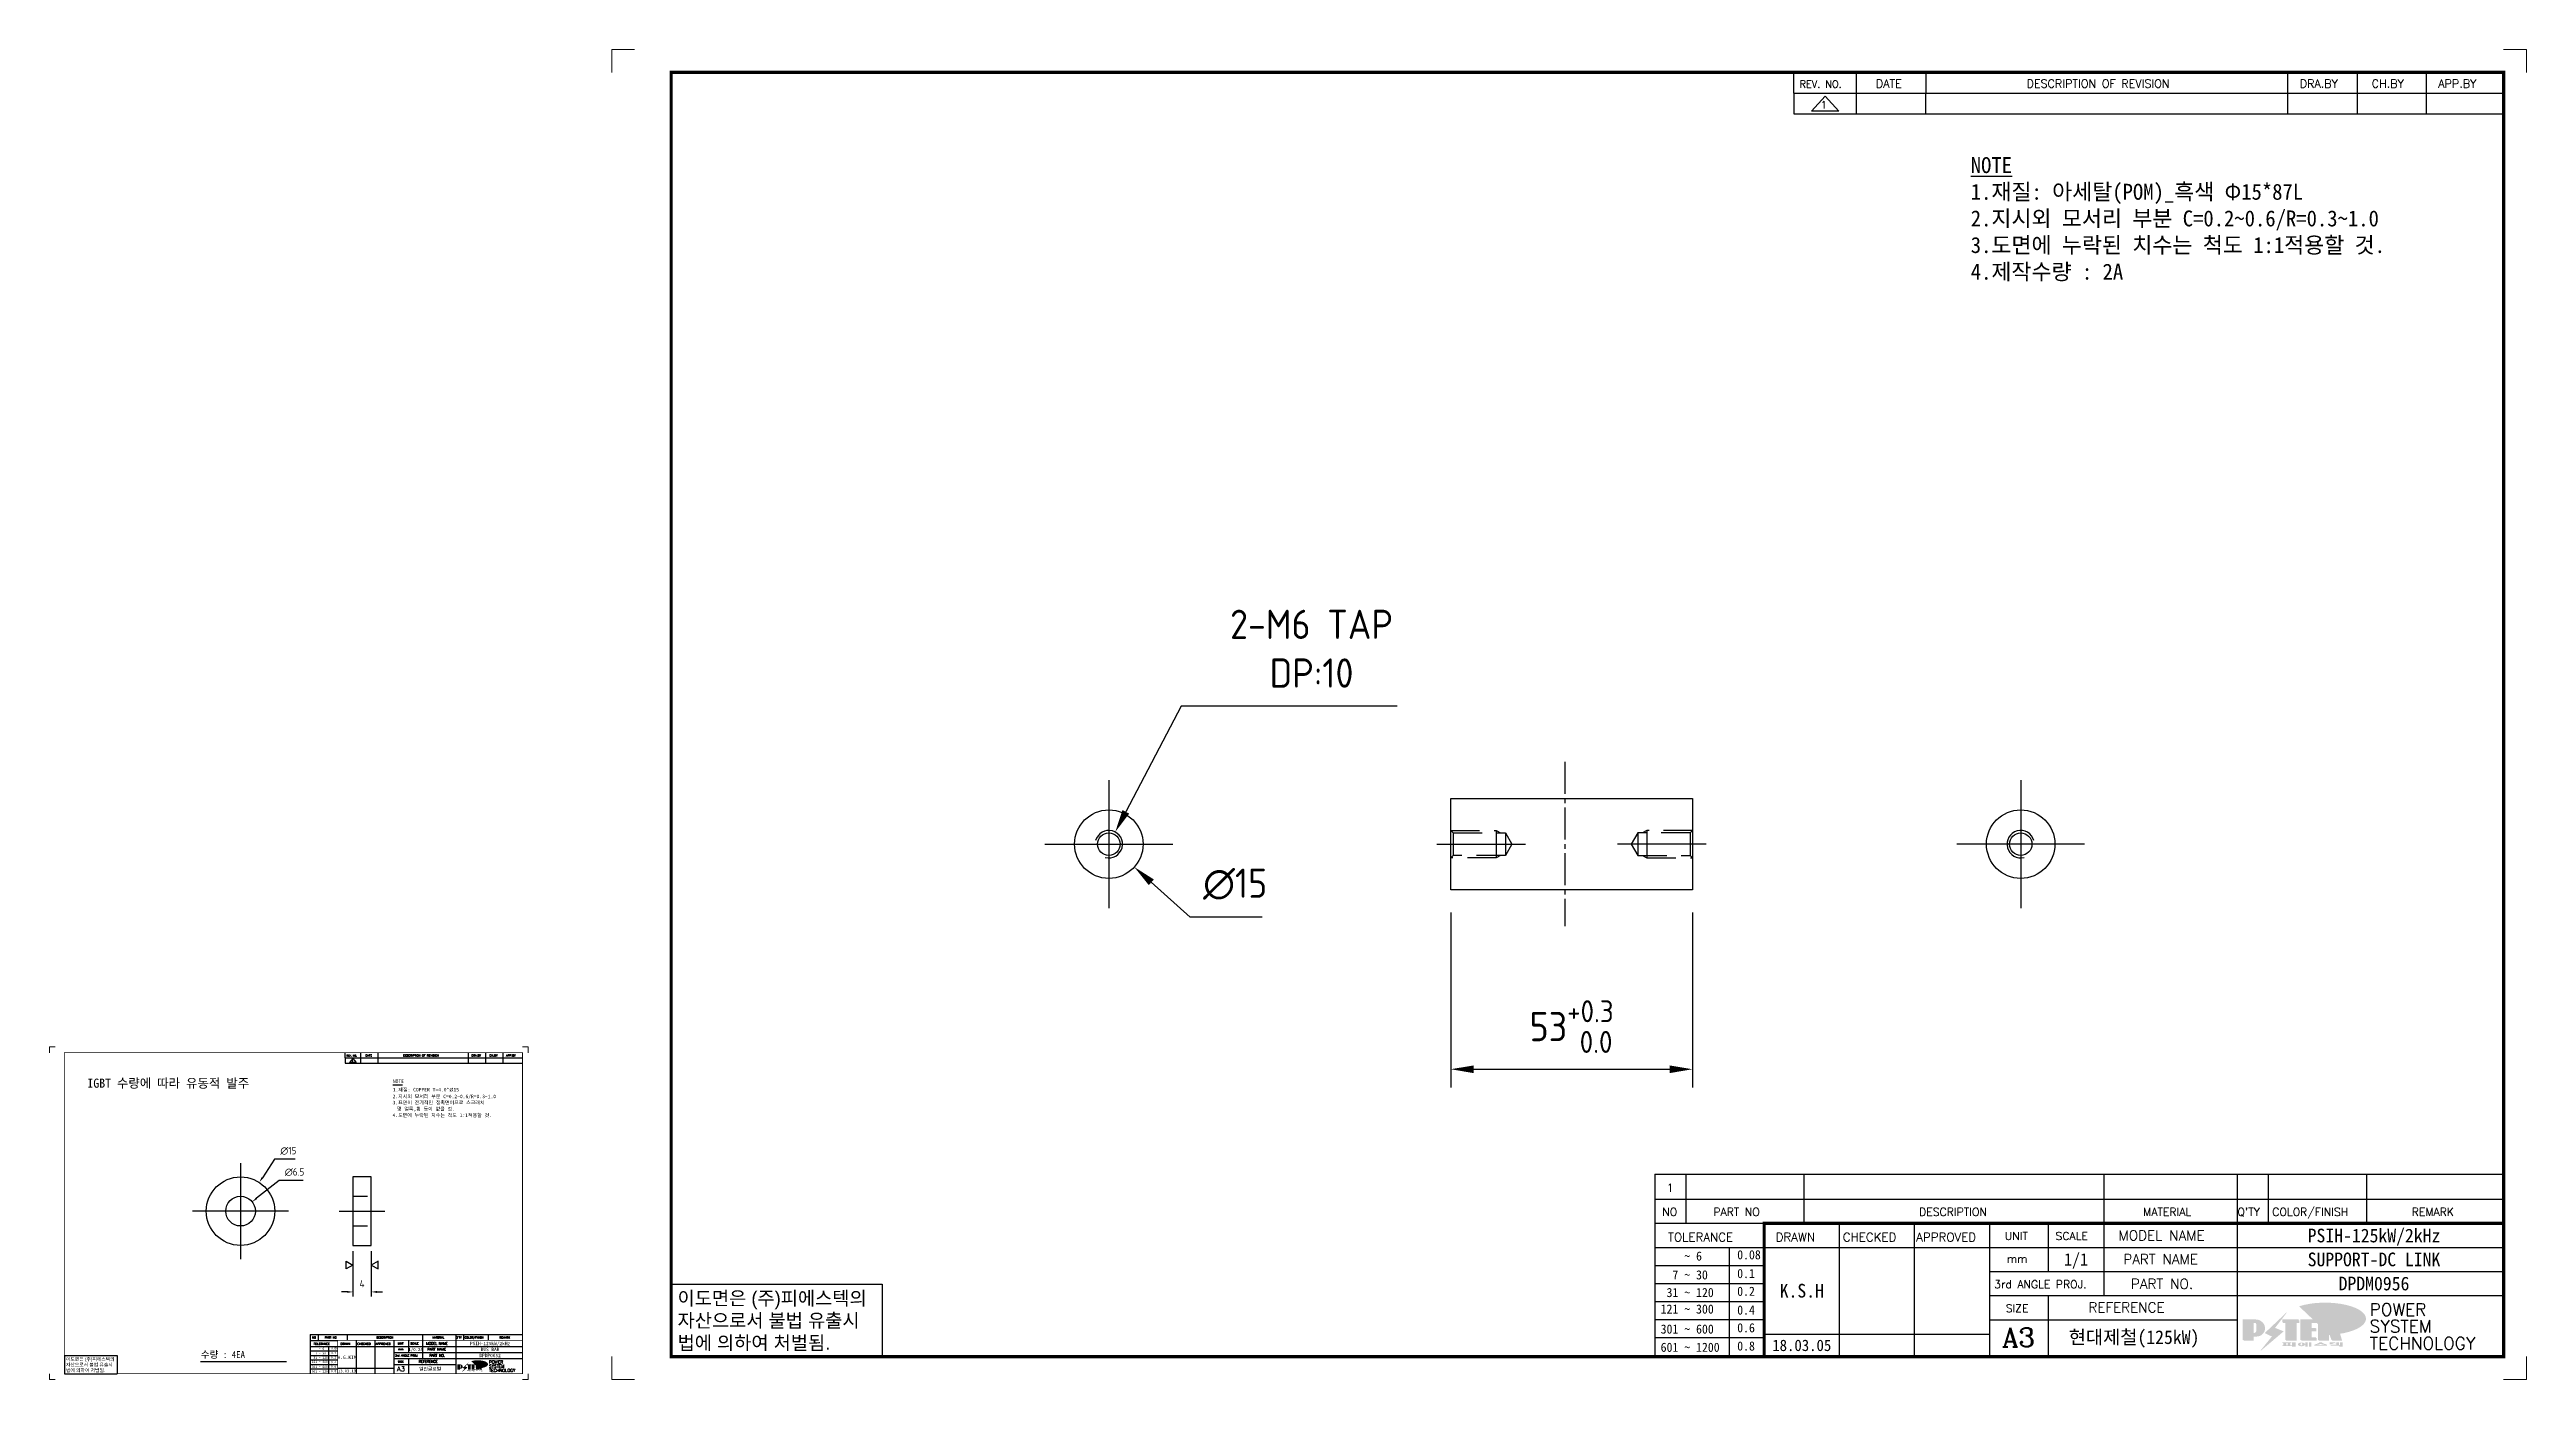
# Model space of a CAD drawing. Header units: millimetres. Extents: x 352 to 10586, y 0 to 3040.
# Drawn here: x 6335 to 6877, y 2121 to 2412 of the extents above; entities that cross this region are included whole.
import ezdxf
from ezdxf.enums import TextEntityAlignment as Align

# ---------------------------------------------------------------- set-up
doc = ezdxf.new("R2010")
doc.units = ezdxf.units.MM
for name, pattern in [('CENTER', [50.8, 31.75, -6.35, 6.35, -6.35]), ('CENTER1', [10, 7, -1, 1, -1]), ('HIDDEN', [9.525, 6.35, -3.175]), ('HIDDEN2', [4.7625, 3.175, -1.5875])]:
    doc.linetypes.add(name, pattern=pattern)
for name, color, linetype in [('CENTER', 1, 'CENTER'), ('FORMAT-1', 7, 'Continuous'), ('HIDDEN', 2, 'HIDDEN'), ('line', 3, 'Continuous'), ('THIN', 3, 'Continuous')]:
    doc.layers.add(name, color=color, linetype=linetype)
doc.styles.add('h1', font='')
doc.styles.add('HAN', font='')
doc.styles.add('RC', font='ROMANC.SHX')
doc.styles.add('ROMANT', font='romant')
doc.styles.add('RT', font='ROMANT.SHX', dxfattribs={"oblique": 15})
doc.styles.get("Standard").update_dxf_attribs({"font": 'ISOCP.SHX', "bigfont": 'WHGTXT.SHX'})
doc.styles.get('h1').set_extended_font_data('New Gulim')
doc.styles.get('HAN').set_extended_font_data('GulimChe')
doc.dimstyles.new('PS-0.5', dxfattribs={"dimscale": 0.5, "dimtxt": 3.2, "dimasz": 2.5, "dimexe": 2, "dimexo": 2.5, "dimgap": 2, "dimtad": 1, "dimtoh": 1, "dimrnd": 0.05, "dimzin": 12, "dimdsep": 46, "dimtxsty": 'Standard', "dimcen": 0, "dimclrt": 2, "dimazin": 3, "dimtfac": 1, "dimtofl": 0, "dimtmove": 0, "dimatfit": 3, "dimfxl": 0, "dimtolj": 1, "dimtzin": 0, "dimarcsym": 0})
doc.dimstyles.new('PS-2', dxfattribs={"dimscale": 2, "dimtxt": 3.2, "dimasz": 2.5, "dimexe": 2, "dimexo": 2.5, "dimgap": 2, "dimtad": 1, "dimtoh": 1, "dimrnd": 0.05, "dimzin": 12, "dimdsep": 46, "dimtxsty": 'Standard', "dimcen": 0, "dimclrt": 2, "dimazin": 3, "dimtfac": 1, "dimtofl": 0, "dimtmove": 0, "dimatfit": 3, "dimfxl": 0, "dimtolj": 1, "dimtzin": 0, "dimarcsym": 0})

msp = doc.modelspace()

# ---------------------------------------------------------------- texts
at = {"color": 1, "style": 'HAN'}
msp.add_text('IGBT 수량에 따라 유동적 발주', height=2, dxfattribs=at).set_placement((6343.032, 2184.59, 0.001))
at = {"color": 2, "style": 'HAN'}
for s, height, p in [('3.표면이 전기적인 접촉면이므로 스크래치', 0.77963, (6409.9, 2180.961, 0.001)), ('2.지시외 모서리 부분 C=0.2~0.6/R=0.3~1.0', 0.77963, (6409.9, 2182.296, 0.001)), ('NOTE', 0.7796, (6409.948, 2185.626, 0.001)), ('1.재질: COPPER T=4.0*Ø15', 0.77963, (6409.948, 2183.778, 0.001)), ('4.도면에 누락된 치수는 척도 1:1적용할 것.', 0.77963, (6409.886, 2178.182, 0.001)), ('및 얼룩,휨 등이 없을 것.', 0.77963, (6410.845, 2179.575, 0.001)), ('수량 : 4EA', 1.5, (6367.876, 2125.391, 0.001))]:
    msp.add_text(s, height=height, dxfattribs=at).set_placement(p)
at = {"color": 2, "insert": (6755.674, 2388.428, 0.001), "char_height": 3.5, "attachment_point": 1, "style": 'HAN'}
msp.add_mtext_dynamic_manual_height_columns('{\\LNOTE\\P}1.재질: 아세탈(POM)_흑색 Φ15*87L\\P2.지시외 모서리 부분 C=0.2~0.6/R=0.3~1.0\\P3.도면에 누락된 치수는 척도 1:1적용할 것.\\P{\\C1;4.제작수량 : 2A}', width=1067.17541, gutter_width=769.295, heights=[0], dxfattribs=at)

# ---------------------------------------------------------------- blocks, each defined once
blk = doc.blocks.new('re3')
at = {"color": 180}
for p, q in [((0, 0), (0, -4.55)), ((0, -4.55), (155.53, -4.55)), ((6.87, -0.64), (3.86, -3.91)), ((9.88, -3.91), (3.86, -3.91)), ((6.87, -0.64), (9.88, -3.91)), ((13.74, -4.55), (13.74, 0)), ((28.97, -4.55), (28.97, 0)), ((108.25, -4.55), (108.25, 0)), ((123.49, -4.55), (123.49, 0)), ((138.64, -4.55), (138.64, 0))]:
    blk.add_line(p, q, dxfattribs=at)
at = {"color": 2, "style": 'RC', "oblique": 15}
blk.add_attdef('REV.NO', text='', height=1.56, dxfattribs=at).set_placement((6.59, -2.56), align=Align.MIDDLE_CENTER)
blk.add_attdef('-1', text='', height=1.56, dxfattribs=at).set_placement((9.37, -1.66), align=Align.MIDDLE_LEFT)
at = {"color": 2, "style": 'HAN'}
for tag, p in [('REV.-DATE', (21.36, -2.28)), ('DRA.BY', (115.87, -2.28)), ('CH.BY', (131.07, -2.28)), ('APP.BY', (147.09, -2.28))]:
    blk.add_attdef(tag, text='', height=2.5, dxfattribs=at).set_placement(p, align=Align.MIDDLE_CENTER)
blk.add_attdef('DESCRIPTION-OF-REVISION', text='', height=2.5, dxfattribs=at).set_placement((31.61, -2.28), align=Align.MIDDLE_LEFT)
blk = doc.blocks.new('t3')
for p, q in [((0, 15.88), (46.25, 15.88)), ((0, 15.88), (0, 0)), ((46.25, 15.88), (46.25, 0)), ((0, 0), (46.25, 0))]:
    blk.add_line(p, q)
at = {"color": 1, "style": 'h1'}
for s, p in [('이도면은 (주)피에스텍의', (1.4, 11.29)), ('자산으로서 불법 유출시', (1.4, 6.41)), ('법에 의하여 처벌됨.', (1.4, 1.52))]:
    blk.add_text(s, height=3, dxfattribs=at).set_placement(p)
blk = doc.blocks.new('new LOGO')
at = {"layer": 'line'}
h = blk.add_hatch(color=250, dxfattribs=at)
h.paths.add_polyline_path([(44, 69), (47, 69, -0.129793), (52, 68, 0.221832), (44, 72), (41, 72), (41, 28), (44, 28, 0.02048), (44, 28)], flags=17)
h.paths.add_polyline_path([(44, 14), (57, 14, 0.72362), (77, 74, -0.679777), (54, 16), (41, 16), (41, 0), (3, 0), (3, -3), (44, -3)])
h.paths.add_polyline_path([(118, 14), (71, -44), (77, -40), (121, 16), (92, 29), (173, 106), (177, 111), (89, 28)])
h.paths.add_polyline_path([(163, 72), (163, 69), (172, 69), (172, 72)], flags=17)
h.paths.add_polyline_path([(218, 69), (230, 69), (230, 80), (227, 80), (227, 72), (215, 72), (215, 0), (175, 0), (175, -3), (218, -3)])
h.paths.add_polyline_path([(298, 47), (295, 47), (295, 37), (276, 37), (276, 11), (279, 11), (279, 35), (298, 35)])
h.paths.add_polyline_path([(300, 8), (297, 8), (297, 0), (237, 0), (237, -3), (300, -3)])
h.paths.add_polyline_path([(298, 80), (295, 80), (295, 72), (276, 72), (276, 49), (279, 49), (279, 69), (298, 69)])
h.paths.add_polyline_path([(350, 80), (347, 80), (347, 62), (350, 64)])
h.paths.add_polyline_path([(350, 27), (347, 35), (347, 0), (308, 0), (308, -3), (350, -3)])
h.paths.add_polyline_path([(403, 80), (397, 80), (380, 67), (400, 0), (362, 0), (363, -3), (403, -3), (383, 64)])
blk.add_hatch(color=5, dxfattribs=at).paths.add_polyline_path([(166, 35), (131, 49), (180, 113), (92, 29), (121, 16), (74, -43)])
h = blk.add_hatch(color=253, dxfattribs=at)
edge = h.paths.add_edge_path()
edge.add_ellipse((334, 86), major_axis=(-166, 0), ratio=0.39426, start_angle=111.5127, end_angle=334.469)
edge.add_ellipse((314, 81), major_axis=(-154, 0), ratio=0.40699, start_angle=121.3066, end_angle=327.7437, ccw=False)
edge.add_line((394, 28), (395, 26))
h = blk.add_hatch(color=1, dxfattribs=at)
h.paths.add_polyline_path([(41, 16), (54, 16, 1), (54, 83), (0, 83), (0, 0), (41, 0)])
h.paths.add_polyline_path([(41, 28), (41, 72), (44, 72, -0.414214), (55, 61), (55, 39, -0.414214), (44, 28)], flags=16)
h.paths.add_polyline_path([(215, 72), (227, 72), (227, 83), (160, 83), (160, 72), (172, 72), (172, 0), (215, 0)])
h.paths.add_polyline_path([(276, 37), (295, 37), (295, 49), (276, 49), (276, 72), (295, 72), (295, 83), (234, 83), (234, 0), (297, 0), (297, 11), (276, 11)])
h.paths.add_polyline_path([(347, 35), (360, 0), (400, 0), (380, 67), (400, 83), (381, 83), (347, 62), (347, 83), (305, 83), (305, 0), (347, 0)])
h = blk.add_hatch(color=250, dxfattribs=at)
edge = h.paths.add_edge_path()
edge.add_ellipse((238, -18), major_axis=(-14.3, 0), ratio=0.526336, start_angle=192.2456, end_angle=269.0748)
edge.add_line((238, -10), (238, -10))
edge.add_ellipse((238, -18), major_axis=(-14.3, 0), ratio=0.526336, start_angle=270.9252, end_angle=449.0748)
edge.add_line((238, -25), (238, -25))
edge.add_ellipse((238, -18), major_axis=(-14.3, 0), ratio=0.526336, start_angle=450.9252, end_angle=527.7544)
edge.add_line((252, -19), (254, -19))
edge.add_line((254, -19), (254, -27))
edge.add_line((254, -27), (263, -27))
edge.add_line((263, -27), (263, -10))
edge.add_line((263, -10), (254, -10))
edge.add_line((254, -10), (254, -16))
edge.add_line((254, -16), (252, -16))
h.paths.add_polyline_path([(241, -16), (241, -19, -1), (234, -19), (234, -16, -1)], flags=16)
h.paths.add_polyline_path([(278, -10), (268, -10), (268, -27), (278, -27)])
h.paths.add_polyline_path([(310, -10), (310, -11, -0.157169), (289, -18), (294, -20, 0.128407), (316, -16, 0.128407), (339, -20), (343, -18, -0.157169), (322, -11), (322, -10)])
h.paths.add_polyline_path([(342, -25), (342, -22), (290, -22), (290, -25)])
h.paths.add_polyline_path([(352, -10), (352, -16, 0.414214), (354, -18), (379, -18), (379, -20), (390, -20), (390, -10), (379, -10), (379, -14), (375, -14), (375, -15), (379, -15), (379, -16), (365, -16), (365, -15), (371, -15), (371, -14), (365, -14), (365, -13), (375, -13), (375, -10)])
h.paths.add_polyline_path([(394, -10), (394, -20), (405, -20), (405, -10)])
h.paths.add_polyline_path([(405, -27), (405, -21), (357, -21), (357, -23), (392, -23), (392, -27)])
h.paths.add_polyline_path([(200, -10), (200, -22), (193, -22), (193, -13), (197, -13), (197, -10), (161, -10), (161, -13), (164, -13), (164, -22), (161, -22), (161, -25), (200, -25), (200, -27), (214, -27), (214, -10)])
h.paths.add_polyline_path([(182, -13), (176, -13), (176, -22), (182, -22)], flags=17)
blk = doc.blocks.new('format-3')
at = {"color": 3, "lineweight": 9}
for p, q in [((0, 286.3), (0, 291.3)), ((5, 291.3), (0, 291.3)), ((414.5, 291.3), (419.5, 291.3)), ((419.5, 286.3), (419.5, 291.3)), ((0, 5), (0, 0)), ((5, 0), (0, 0)), ((414.5, 0), (419.5, 0)), ((419.5, 5), (419.5, 0))]:
    blk.add_line(p, q, dxfattribs=at)
at = {"color": 180}
for p, q in [((258.97, 281.75), (258.97, 286.3)), ((272.71, 281.75), (272.71, 286.3)), ((287.94, 281.75), (287.94, 286.3)), ((367.22, 281.75), (367.22, 286.3)), ((382.45, 281.75), (382.45, 286.3)), ((397.61, 281.75), (397.61, 286.3)), ((258.97, 281.75), (414.5, 281.75)), ((228.5, 39.49), (228.5, 5)), ((228.5, 39.49), (414.5, 39.49)), ((235.29, 39.49), (235.29, 34.21)), ((261.24, 34.21), (261.24, 39.49)), ((326.9, 39.49), (326.9, 34.21)), ((356.11, 39.49), (356.11, 34.21)), ((362.93, 39.49), (362.93, 34.21)), ((384.48, 39.49), (384.48, 34.21)), ((228.5, 34.21), (252.48, 34.21)), ((268.96, 5), (268.96, 34.21)), ((285.45, 5), (285.45, 34.21)), ((301.94, 5), (301.94, 34.21)), ((314.72, 34.21), (314.72, 23.65)), ((326.9, 34.21), (326.9, 18.37)), ((356.11, 34.21), (356.11, 5)), ((228.5, 28.93), (252.48, 28.93)), ((244.89, 5.23), (244.89, 28.93)), ((252.48, 28.93), (414.5, 28.93)), ((228.5, 24.98), (252.48, 24.98)), ((301.94, 23.65), (414.5, 23.65)), ((228.5, 21.03), (252.48, 21.03)), ((228.5, 17.08), (252.48, 17.08)), ((301.94, 18.37), (414.5, 18.37)), ((314.72, 18.37), (314.72, 5)), ((228.5, 13.13), (252.48, 13.13)), ((301.94, 13.09), (356.11, 13.09)), ((228.5, 9.18), (252.48, 9.18)), ((252.48, 9.95), (301.94, 9.95))]:
    blk.add_line(p, q, dxfattribs=at)
at = {"const_width": 0.7}
blk.add_lwpolyline([(252.48, 5), (252.48, 34.21), (414.5, 34.21)], dxfattribs=at)
at = {"layer": 'FORMAT-1', "const_width": 0.7}
blk.add_lwpolyline([(13, 5), (13, 286.3), (414.5, 286.3), (414.5, 5)], close=True, dxfattribs=at)
blk.add_blockref('t3', (13, 5))
at = {"xscale": 0.05400000000000027, "yscale": 0.05400000000000027, "zscale": 0.05400000000000027}
blk.add_blockref('new LOGO', (357.35, 8.65), dxfattribs=at)
at = {"color": 2}
for s, height, style, p in [('REV. NO.', 1.56, 'RC', (260.23, 282.95)), ('DATE', 1.788, 'RC', (276.95, 282.94)), ('DESCRIPTION OF REVISION', 1.7875, 'RC', (309.98, 282.94)), ('DRA.BY', 1.788, 'RC', (369.83, 282.94)), ('CH.BY', 1.788, 'RC', (385.59, 282.94)), ('APP.BY', 1.788, 'RC', (400.18, 282.94)), ('NO', 1.742, 'RC', (230.16, 35.83)), ('PART NO', 1.742, 'RC', (241.36, 35.83)), ('DESCRIPTION', 1.7424, 'RC', (286.43, 35.83)), ('MODEL NAME', 2.178, 'RC', (330.12, 30.46)), ('MATERIAL', 1.742, 'RC', (335.52, 35.83)), ("Q'TY", 1.742, 'RC', (356.17, 35.83)), ('COLOR/FINISH', 1.7424, 'RC', (363.8, 35.83)), ('REMARK', 1.742, 'RC', (394.37, 35.83)), (' TOLERANCE', 1.9, 'RC', (230.11, 30.22)), ('    ~ 6', 2, 'HAN', (229.8, 26.03)), ('0.08', 2, 'HAN', (246.57, 26.31)), ('DRAWN', 1.9, 'RC', (255, 30.22)), ('CHECKED', 1.9, 'RC', (269.71, 30.22)), ('APPROVED', 1.9, 'RC', (285.8, 30.22)), ('UNIT', 1.742, 'RC', (305.19, 30.55)), ('SCALE', 1.742, 'RC', (316.32, 30.55)), ('PART NAME', 2.178, 'RC', (331.17, 25.24)), ('  7 ~ 30', 2, 'HAN', (229.8, 21.91)), ('0.1', 2, 'HAN', (246.57, 22.2)), ('3rd ANGLE PROJ.', 1.7424, 'RC', (302.87, 19.97)), ('mm', 1.742, 'RC', (305.67, 25.56)), ('PART NO.', 2.178, 'RC', (332.84, 19.85)), ('121 ~ 300', 2, 'HAN', (229.8, 14.42)), (' 31 ~ 120', 2, 'HAN', (229.8, 18.04)), ('0.2', 2, 'HAN', (246.57, 18.32)), ('SIZE', 1.742, 'RC', (305.39, 14.71)), ('REFERENCE', 2.178, 'RC', (323.52, 14.69)), ('301 ~ 600', 2, 'HAN', (229.8, 10.04)), ('0.4', 2, 'HAN', (246.57, 14.2)), ('0.6', 2, 'HAN', (246.57, 10.32)), ('601 ~ 1200', 2, 'HAN', (229.8, 6.05)), ('0.8', 2, 'HAN', (246.57, 6.33))]:
    blk.add_text(s, height=height, dxfattribs=dict(at, style=style)).set_placement(p)
at = {"style": 'ROMANT'}
for s, p in [('POWER', (385.15, 13.96)), ('SYSTEM', (385.15, 10.31)), ('TECHNOLOGY', (385.15, 6.56))]:
    blk.add_text(s, height=2.7, dxfattribs=at).set_placement(p)
at = {"color": 2, "lineweight": 25, "style": 'RC'}
blk.add_text('A3', height=4.182, dxfattribs=at).set_placement((304.61, 7.14))
at = {"style": 'HAN'}
for tag, height, p in [('MODEL-NAME', 3, (386.1, 31.53)), ('SCALE', 2.7, (320.81, 26.29)), ('PART-NAME', 3, (386.1, 26.29)), ('PART-NO', 3, (386.1, 21.01)), ('DRA-BY', 3, (260.72, 19.44)), ('CH-BY', 3, (277.21, 19.44)), ('APP-BY', 3, (293.7, 19.44)), ('관련업체', 3, (333.52, 9.26)), ('DRA-DATE', 2.5, (260.72, 7.47)), ('CH-DATE', 2.5, (277.21, 7.47)), ('APP-DATE', 2.5, (293.7, 7.47))]:
    blk.add_attdef(tag, text='', height=height, dxfattribs=at).set_placement(p, align=Align.MIDDLE_CENTER)
blk = doc.blocks.new('*D661')
at = {"color": 0, "lineweight": -2}
for p, q in [((6384.02, 2168.96), (6381.36, 2164.88)), ((6388.53, 2168.96), (6384.02, 2168.96))]:
    blk.add_line(p, q, dxfattribs=at)
at = {"color": 0}
blk.add_solid([(6381.19, 2165), (6381.53, 2164.77), (6380.68, 2163.84)], dxfattribs=at)
at = {"layer": 'Defpoints', "color": 0}
for p in [(6380.68, 2163.84), (6372.48, 2151.27)]:
    blk.add_point(p, dxfattribs=at)
at = {"color": 2, "insert": (6387.05, 2170.76), "char_height": 1.6, "attachment_point": 5}
blk.add_mtext('\\A1;∅15', dxfattribs=at)
blk = doc.blocks.new('*D662')
at = {"color": 0, "lineweight": -2}
for p, q in [((6385.01, 2164.3), (6380.09, 2160.37)), ((6390.29, 2164.3), (6385.01, 2164.3))]:
    blk.add_line(p, q, dxfattribs=at)
at = {"color": 0}
blk.add_solid([(6379.96, 2160.53), (6380.22, 2160.2), (6379.12, 2159.59)], dxfattribs=at)
at = {"layer": 'Defpoints', "color": 0}
for p in [(6374.04, 2155.52), (6379.12, 2159.59)]:
    blk.add_point(p, dxfattribs=at)
at = {"color": 2, "insert": (6388.41, 2166.1), "char_height": 1.6, "attachment_point": 5}
blk.add_mtext('\\A1;∅6.5', dxfattribs=at)
blk = doc.blocks.new('*D663')
at = {"color": 0, "lineweight": -2}
for p, q in [((6401.2, 2148.8), (6401.2, 2138.86)), ((6405.2, 2148.8), (6405.2, 2138.86)), ((6399.95, 2139.86), (6398.7, 2139.86)), ((6406.45, 2139.86), (6407.7, 2139.86))]:
    blk.add_line(p, q, dxfattribs=at)
at = {"color": 0}
for points in [[(6399.95, 2140.07), (6399.95, 2139.65), (6401.2, 2139.86)], [(6406.45, 2140.07), (6406.45, 2139.65), (6405.2, 2139.86)]]:
    blk.add_solid(points, dxfattribs=at)
at = {"layer": 'Defpoints', "color": 0}
for p in [(6401.2, 2150.05), (6405.2, 2150.05), (6401.2, 2139.86)]:
    blk.add_point(p, dxfattribs=at)
at = {"color": 2, "insert": (6403.2, 2141.66), "char_height": 1.6, "attachment_point": 5}
blk.add_mtext('\\A1;4', dxfattribs=at)
blk = doc.blocks.new('no3')
at = {"color": 180}
for p, q in [((0, 5.5), (0, 0)), ((0, 5.5), (186, 5.5)), ((6.79, 5.5), (6.79, 0)), ((32.74, 0.11), (32.74, 5.5)), ((98.4, 5.5), (98.4, 0)), ((127.61, 5.5), (127.61, 0)), ((134.43, 5.5), (134.43, 0)), ((155.98, 5.5), (155.98, 0))]:
    blk.add_line(p, q, dxfattribs=at)
at = {"color": 2, "style": 'RT', "oblique": 15}
blk.add_attdef('NO', text='', height=1.74, dxfattribs=at).set_placement((3.38, 2.51), align=Align.MIDDLE_CENTER)
at = {"color": 2, "style": 'HAN'}
for tag, p in [('PART-NO', (19.76, 2.75)), ('MATERIAL', (111.38, 2.75)), ("Q'TY", (131.02, 2.75)), ('COLOR/FINISH', (145.2, 2.75)), ('REMARK', (170.76, 2.75))]:
    blk.add_attdef(tag, text='', height=2.9, dxfattribs=at).set_placement(p, align=Align.MIDDLE_CENTER)
blk.add_attdef('DESCRIPTION', text='', height=2.9, dxfattribs=at).set_placement((34.51, 2.75), align=Align.MIDDLE_LEFT)
blk = doc.blocks.new('*D646')
at = {"color": 0, "lineweight": -2}
for p, q in [((6641.73, 2222.94), (6641.73, 2184.64)), ((6694.73, 2222.94), (6694.73, 2184.64)), ((6646.73, 2188.64), (6689.73, 2188.64))]:
    blk.add_line(p, q, dxfattribs=at)
at = {"color": 0}
for points in [[(6646.73, 2189.47), (6646.73, 2187.8), (6641.73, 2188.64)], [(6689.73, 2189.47), (6689.73, 2187.8), (6694.73, 2188.64)]]:
    blk.add_solid(points, dxfattribs=at)
at = {"layer": 'Defpoints', "color": 0}
for p in [(6641.73, 2227.94), (6694.73, 2227.94), (6694.73, 2188.64)]:
    blk.add_point(p, dxfattribs=at)
at = {"color": 2, "insert": (6668.23, 2197.98), "char_height": 6.4, "attachment_point": 5}
blk.add_mtext('\\A1;53{\\H4.800000;\\S+0.3^  0.0;}', dxfattribs=at)
blk = doc.blocks.new('*D647')
at = {"color": 0, "lineweight": -2}
for p, q in [((6582.71, 2268.18), (6570.55, 2245.03)), ((6630.03, 2268.18), (6582.71, 2268.18))]:
    blk.add_line(p, q, dxfattribs=at)
at = {"color": 0}
blk.add_solid([(6569.81, 2245.41), (6571.29, 2244.64), (6568.23, 2240.6)], dxfattribs=at)
at = {"layer": 'Defpoints', "color": 0}
for p in [(6568.23, 2240.6), (6565.44, 2235.29)]:
    blk.add_point(p, dxfattribs=at)
at = {"color": 2, "insert": (6611.24, 2280.76), "char_height": 6.4, "attachment_point": 5}
blk.add_mtext('\\A1;2-M6 TAP\\PDP:10', dxfattribs=at)
blk = doc.blocks.new('*D648')
at = {"color": 0, "linetype": 'ByBlock', "lineweight": -2}
for p, q in [((6584.62, 2221.98), (6576.13, 2229.59)), ((6600.4, 2221.98), (6584.62, 2221.98))]:
    blk.add_line(p, q, dxfattribs=at)
at = {"color": 0}
blk.add_solid([(6576.69, 2230.21), (6575.58, 2228.97), (6572.41, 2232.93)], dxfattribs=at)
at = {"layer": 'Defpoints', "color": 0}
for p in [(6561.25, 2242.95, 0), (6572.41, 2232.93, 0)]:
    blk.add_point(p, dxfattribs=at)
at = {"color": 2, "insert": (6594.51, 2229.18), "char_height": 6.4, "attachment_point": 5}
blk.add_mtext('\\A1;∅15', dxfattribs=at)

# ---------------------------------------------------------------- dimensions: what is measured, and where the dimension line sits
dim = msp.add_diameter_dim_2p(p1=(6565.437, 2235.288, 0.001), p2=(6568.226, 2240.6, 0.001), text='2-M6 TAP\\PDP:10', dimstyle='PS-2')
dim.commit()
dim.dimension.update_dxf_attribs({"geometry": '*D647', "text_midpoint": (6611.242, 2268.183, 0.001), "dimtype": 163})
dim = msp.add_diameter_dim_2p(p1=(6561.25, 2242.955, 0.001), p2=(6572.412, 2232.934, 0.001), dimstyle='PS-2', override={"dimarcsym": 1})
dim.commit()
dim.dimension.update_dxf_attribs({"geometry": '*D648', "text_midpoint": (6594.508, 2229.178, 0.001)})
dim = msp.add_linear_dim(base=(6694.726, 2188.635, 0.001), p1=(6641.726, 2227.944, 0.001), p2=(6694.726, 2227.944, 0.001), dimstyle='PS-2', override={"dimgap": 2, "dimtol": 1, "dimlim": 0, "dimtp": 0.3, "dimtm": 0, "dimtfac": 0.75, "dimtdec": 1})
dim.commit()
dim.dimension.update_dxf_attribs({"geometry": '*D646', "text_midpoint": (6668.226, 2197.976, 0.001)})
for p1, p2, picture, middle in [((6372.48, 2151.274, 0.001), (6380.677, 2163.836, 0.001), '*D661', (6387.054, 2168.955, 0.001)), ((6374.041, 2155.525, 0.001), (6379.117, 2159.585, 0.001), '*D662', (6388.415, 2164.303, 0.001))]:
    dim = msp.add_diameter_dim_2p(p1=p1, p2=p2, dimstyle='PS-0.5')
    dim.commit()
    dim.dimension.update_dxf_attribs({"geometry": picture, "text_midpoint": middle, "dimtype": 163})
dim = msp.add_linear_dim(base=(6401.202, 2139.858, 0.001), p1=(6405.202, 2150.055, 0.001), p2=(6401.202, 2150.055, 0.001), dimstyle='PS-0.5')
dim.commit()
dim.dimension.update_dxf_attribs({"geometry": '*D663', "text_midpoint": (6403.202, 2141.658, 0.001)})

# ---------------------------------------------------------------- linework, layer by layer
at = {"color": 1, "linetype": 'CENTER1'}
msp.add_line((6666.726, 2255.944, 0.001), (6666.726, 2219.944, 0.001), dxfattribs=at)
at = {"color": 4}
for p, q in [((6641.726, 2227.944, 0.001), (6641.726, 2247.944, 0.001)), ((6641.726, 2247.944, 0.001), (6694.726, 2247.944, 0.001)), ((6694.726, 2247.944, 0.001), (6694.726, 2227.944, 0.001)), ((6694.726, 2227.944, 0.001), (6641.726, 2227.944, 0.001))]:
    msp.add_line(p, q, dxfattribs=at)
for p, q in [((6409.98, 2185.258, 0.001), (6412.102, 2185.258, 0.001)), ((6367.772, 2124.61, 0.001), (6386.652, 2124.61, 0.001))]:
    msp.add_line(p, q)
at = {"color": 1, "linetype": 'CENTER'}
for p, q in [((6376.579, 2168.055, 0.001), (6376.579, 2147.055, 0.001)), ((6387.079, 2157.555, 0.001), (6366.079, 2157.555, 0.001)), ((6398.202, 2157.555, 0.001), (6408.202, 2157.555, 0.001))]:
    msp.add_line(p, q, dxfattribs=at)
at = {"color": 6}
for p, q in [((6401.202, 2165.055, 0.001), (6401.202, 2150.055, 0.001)), ((6405.202, 2165.055, 0.001), (6401.202, 2165.055, 0.001)), ((6405.202, 2150.055, 0.001), (6405.202, 2165.055, 0.001)), ((6401.202, 2150.055, 0.001), (6405.202, 2150.055, 0.001))]:
    msp.add_line(p, q, dxfattribs=at)
at = {"color": 2, "linetype": 'HIDDEN2'}
for p, q in [((6401.202, 2160.805, 0.001), (6405.202, 2160.805, 0.001)), ((6401.202, 2154.305, 0.001), (6405.202, 2154.305, 0.001))]:
    msp.add_line(p, q, dxfattribs=at)
at = {"elevation": 0.001}
for points in [[(6401.202, 2145.752), (6399.702, 2144.886), (6399.702, 2146.618)], [(6405.202, 2145.752), (6406.702, 2144.886), (6406.702, 2146.618)]]:
    msp.add_lwpolyline(points, close=True, dxfattribs=at)
at = {"color": 4}
for centre in [(6566.831, 2237.944, 0.001), (6766.622, 2237.944, 0.001)]:
    msp.add_circle(centre, 7.5, dxfattribs=at)
for centre in [(6566.831, 2237.944, 0.001), (6766.622, 2237.944, 0.001)]:
    msp.add_circle(centre, 2.459)
at = {"color": 6}
for radius in [7.5, 3.25]:
    msp.add_circle((6376.579, 2157.555, 0.001), radius, dxfattribs=at)
at = {"layer": 'CENTER'}
for p, q in [((6566.831, 2251.944, 0.001), (6566.831, 2223.944, 0.001)), ((6766.622, 2251.944, 0.001), (6766.622, 2223.944, 0.001)), ((6552.831, 2237.944, 0.001), (6580.831, 2237.944, 0.001)), ((6638.726, 2237.944, 0.001), (6658.146, 2237.944, 0.001)), ((6697.726, 2237.944, 0.001), (6678.307, 2237.944, 0.001)), ((6780.622, 2237.944, 0.001), (6752.622, 2237.944, 0.001))]:
    msp.add_line(p, q, dxfattribs=at)
at = {"layer": 'HIDDEN'}
for p, q in [((6651.726, 2240.944, 0.001), (6651.726, 2234.944, 0.001)), ((6653.726, 2240.403, 0.001), (6653.726, 2235.485, 0.001)), ((6682.726, 2240.403, 0.001), (6682.726, 2235.485, 0.001)), ((6684.726, 2240.944, 0.001), (6684.726, 2234.944, 0.001))]:
    msp.add_line(p, q, dxfattribs=at)
at = {"layer": 'HIDDEN', "elevation": 0.001}
for points in [[(6641.726, 2240.944), (6651.726, 2240.944), (6652.664, 2240.403)], [(6641.726, 2240.944), (6642.268, 2240.403), (6642.268, 2235.485), (6641.726, 2234.944)], [(6642.268, 2240.403), (6653.726, 2240.403), (6655.146, 2237.944), (6653.726, 2235.485), (6642.268, 2235.485)], [(6694.185, 2240.403), (6682.726, 2240.403), (6681.307, 2237.944), (6682.726, 2235.485), (6694.185, 2235.485)], [(6694.726, 2240.944), (6684.726, 2240.944), (6683.789, 2240.403)], [(6694.726, 2240.944), (6694.185, 2240.403), (6694.185, 2235.485), (6694.726, 2234.944)], [(6652.664, 2235.485), (6651.726, 2234.944), (6641.726, 2234.944)], [(6683.789, 2235.485), (6684.726, 2234.944), (6694.726, 2234.944)]]:
    msp.add_lwpolyline(points, dxfattribs=at)
at = {"layer": 'THIN'}
for centre, start, end in [((6566.831, 2237.944, 0.001), 255, 165), ((6766.622, 2237.944, 0.001), 15, 285)]:
    msp.add_arc(centre, 3, start, end, dxfattribs=at)

# ---------------------------------------------------------------- block references
ref = msp.add_blockref('format-3', (6457.933, 2120.692, 0.001))
ref.add_attrib('DRA-DATE', '18.03.05', dxfattribs={"height": 2.5, "style": 'HAN'}).set_placement((6718.653, 2128.167, 0.001), align=Align.MIDDLE_CENTER)
ref.add_attrib('DRA-BY', 'K.S.H', dxfattribs={"height": 3, "style": 'HAN'}).set_placement((6718.653, 2140.134, 0.001), align=Align.MIDDLE_CENTER)
ref.add_attrib('MODEL-NAME', 'PSIH-125kW/2kHz', dxfattribs={"height": 3, "style": 'HAN'}).set_placement((6844.028, 2152.217, 0.001), align=Align.MIDDLE_CENTER)
ref.add_attrib('PART-NAME', 'SUPPORT-DC LINK', dxfattribs={"height": 3, "style": 'HAN'}).set_placement((6844.028, 2146.986, 0.001), align=Align.MIDDLE_CENTER)
ref.add_attrib('PART-NO', 'DPDM0956', dxfattribs={"lineweight": 35, "height": 3, "style": 'HAN'}).set_placement((6844.028, 2141.706, 0.001), align=Align.MIDDLE_CENTER)
ref.add_attrib('SCALE', '1/1', dxfattribs={"height": 2.7, "style": 'HAN'}).set_placement((6778.741, 2146.986, 0.001), align=Align.MIDDLE_CENTER)
ref.add_attrib('관련업체', '현대제철(125kW)', dxfattribs={"height": 3, "style": 'HAN'}).set_placement((6791.456, 2129.955, 0.001), align=Align.MIDDLE_CENTER)
ref = msp.add_blockref('re3', (6716.899, 2402.442, 0.001))
ref.add_attrib('REV.NO', '1', dxfattribs={"color": 2, "height": 1.56, "style": 'RC'}).set_placement((6723.487, 2399.885, 0.001), align=Align.MIDDLE_CENTER)
ref = msp.add_blockref('format-3', (6334.731, 2120.692, 0.001), dxfattribs=dict(xscale=0.25, yscale=0.25, zscale=0.25))
ref.add_attrib('DRA-DATE', '13.03.19', dxfattribs={"height": 0.625, "style": 'HAN'}).set_placement((6399.911, 2122.561, 0.001), align=Align.MIDDLE_CENTER)
ref.add_attrib('DRA-BY', 'H.G.KIM', dxfattribs={"height": 0.75, "style": 'HAN'}).set_placement((6399.911, 2125.553, 0.001), align=Align.MIDDLE_CENTER)
ref.add_attrib('MODEL-NAME', 'PSIH-125kW/2kHz', dxfattribs={"lineweight": 35, "height": 0.75, "style": 'HAN'}).set_placement((6431.255, 2128.573, 0.001), align=Align.MIDDLE_CENTER)
ref.add_attrib('PART-NAME', 'BUS BAR', dxfattribs={"lineweight": 35, "height": 0.75, "style": 'HAN'}).set_placement((6431.255, 2127.266, 0.001), align=Align.MIDDLE_CENTER)
ref.add_attrib('PART-NO', 'DPDP0052', dxfattribs={"lineweight": 35, "height": 0.75, "style": 'HAN'}).set_placement((6431.255, 2125.946, 0.001), align=Align.MIDDLE_CENTER)
ref.add_attrib('SCALE', '1/0.25', dxfattribs={"height": 0.675, "style": 'HAN'}).set_placement((6414.933, 2127.266, 0.001), align=Align.MIDDLE_CENTER)
ref.add_attrib('관련업체', '일진글로벌', dxfattribs={"height": 0.75, "style": 'HAN'}).set_placement((6418.112, 2123.008, 0.001), align=Align.MIDDLE_CENTER)
ref = msp.add_blockref('re3', (6399.473, 2191.13, 0.001), dxfattribs=dict(xscale=0.25, yscale=0.25, zscale=0.25))
ref.add_attrib('REV.NO', '1', dxfattribs={"color": 2, "height": 0.39, "style": 'RC'}).set_placement((6401.12, 2190.49, 0.001), align=Align.MIDDLE_CENTER)
ref = msp.add_blockref('no3', (6686.433, 2160.186, 0.001))
ref.add_attrib('NO', '1', dxfattribs={"color": 2, "height": 1.74, "style": 'RT'}).set_placement((6689.817, 2162.693, 0.001), align=Align.MIDDLE_CENTER)

msp.set_redraw_order([(e.dxf.handle, doc.entitydb.next_handle()) for e in msp.query("TEXT MTEXT ATTDEF DIMENSION ARC_DIMENSION")])  # texts and dimensions are drawn at this point

doc.saveas('drawing.dxf')
